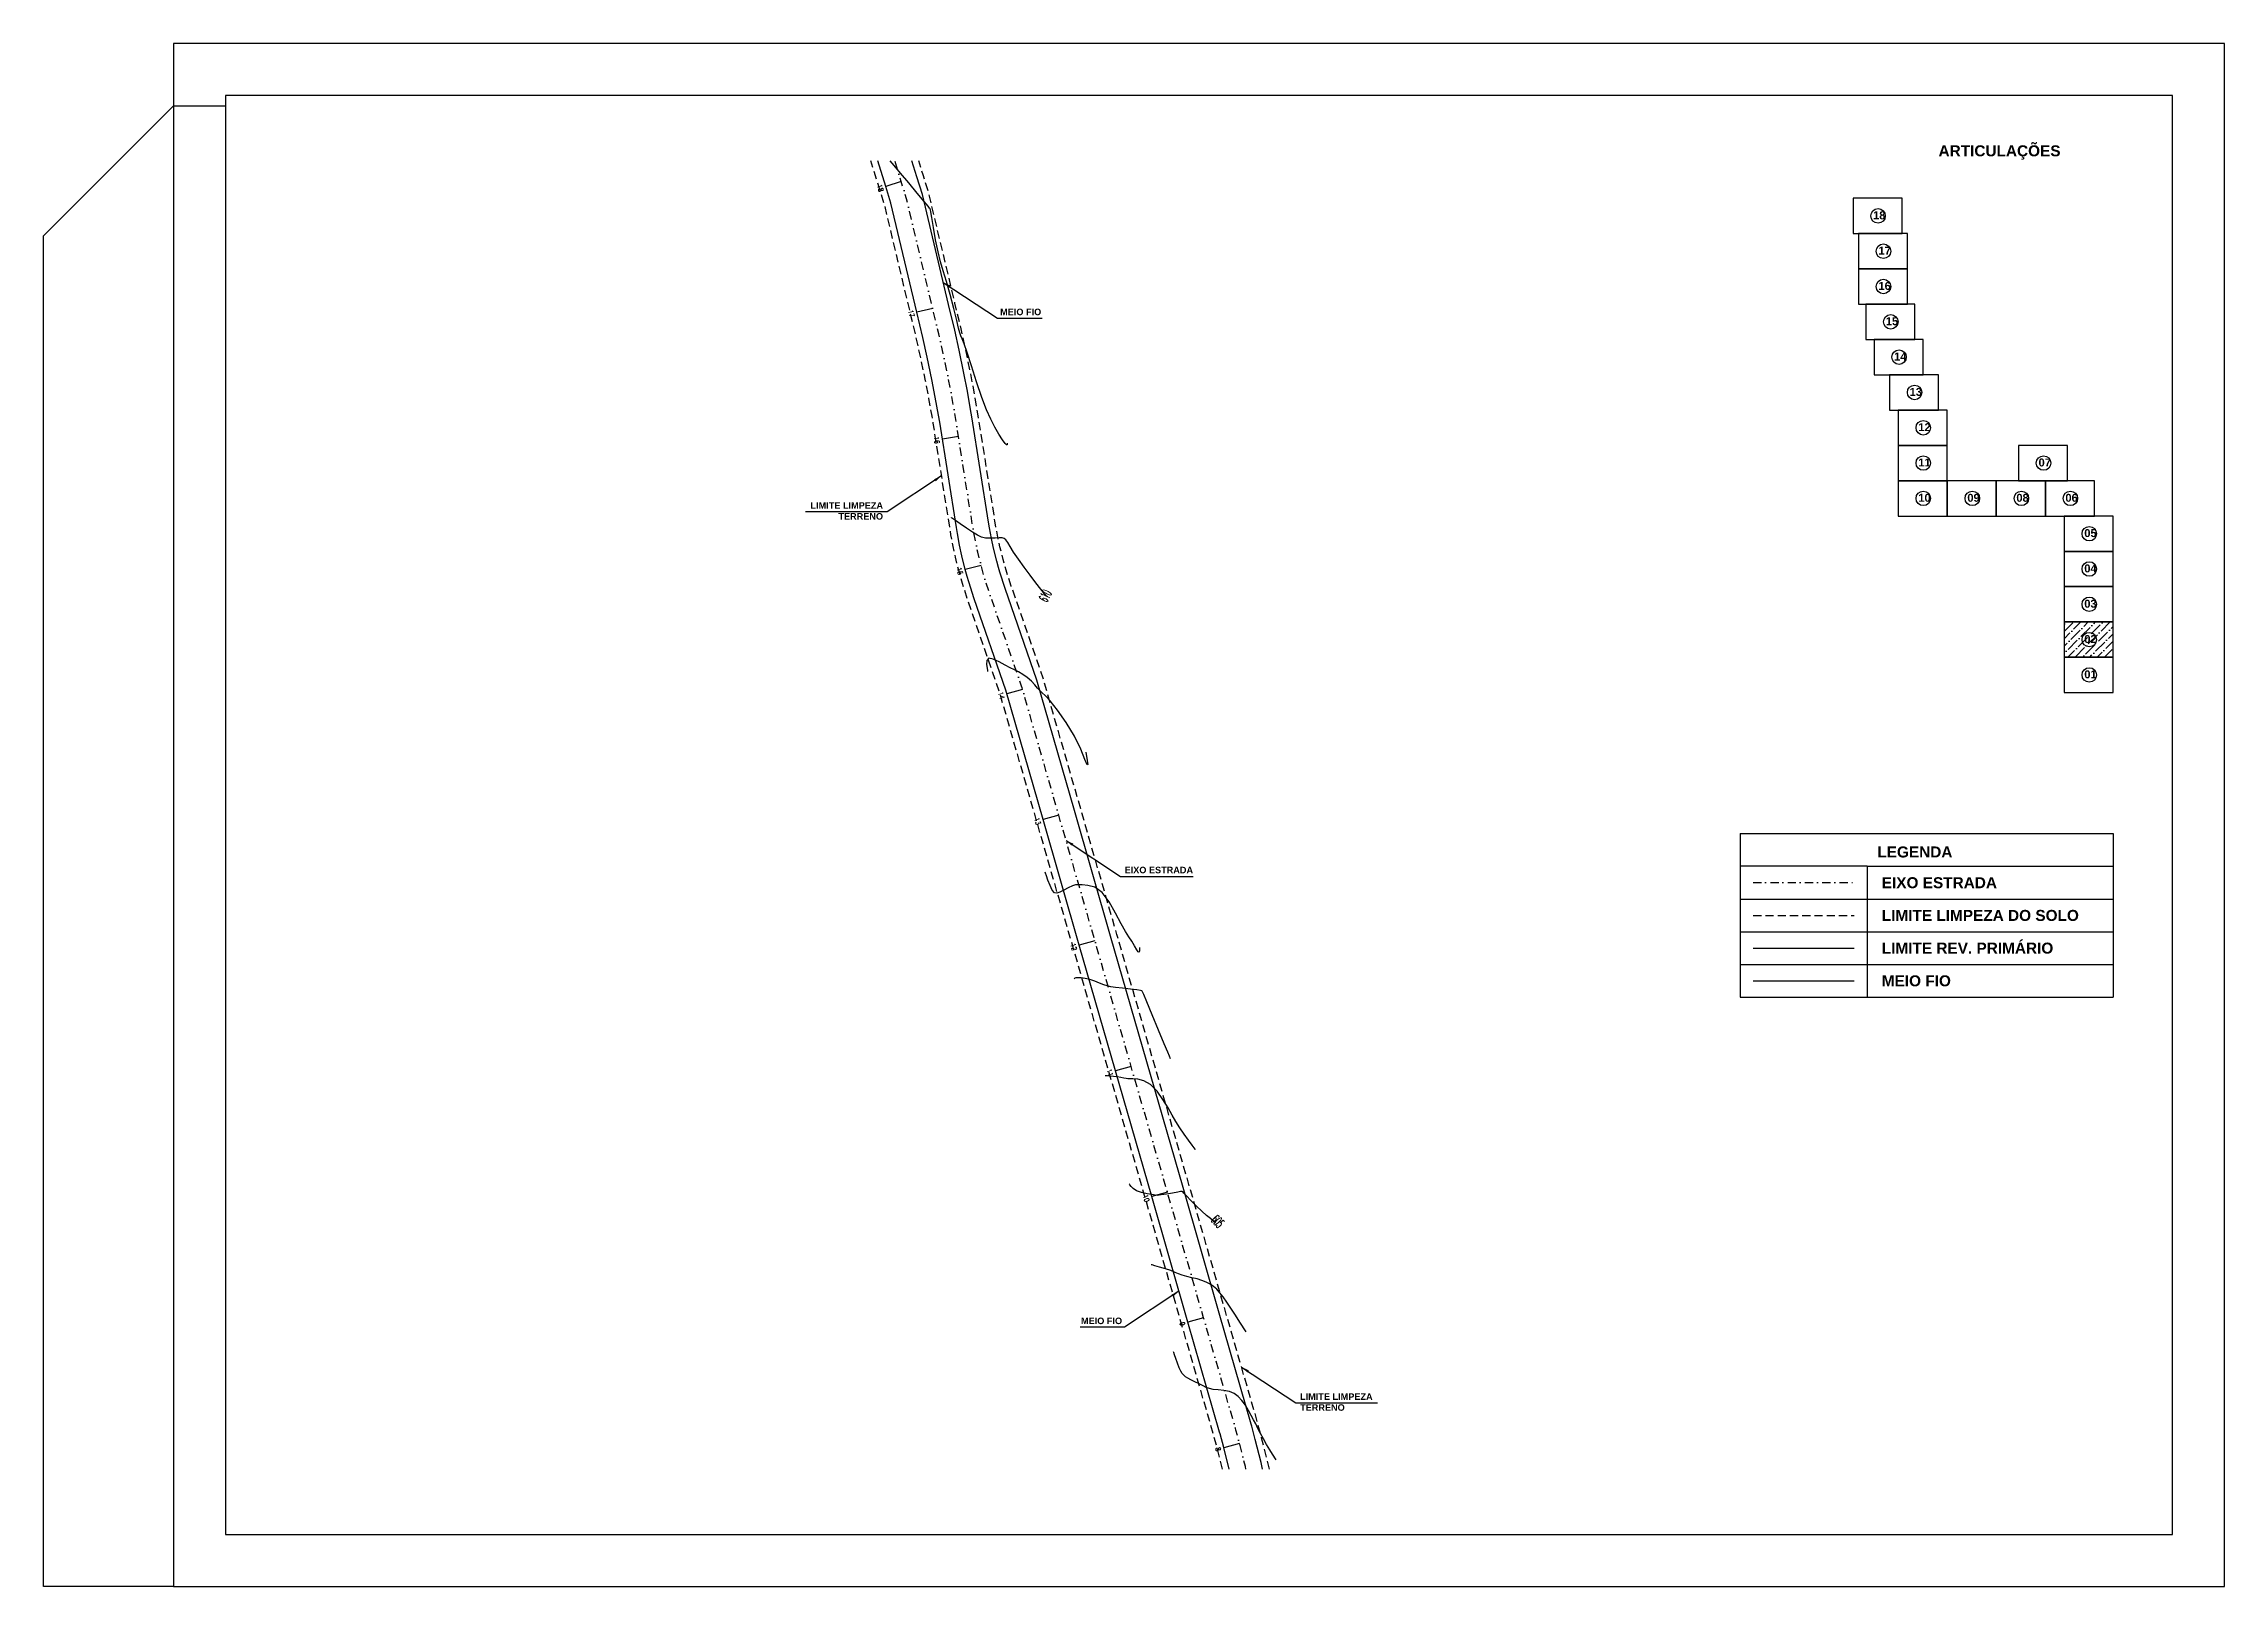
# Model space of a CAD drawing. Header units: millimetres. Extents: x 276147 to 291056, y 9594849 to 9609891.
# Drawn here: x 285743 to 286076.5, y 9595434.1 to 9595670 of the extents above; entities that cross this region are included whole.
import ezdxf
from ezdxf.enums import TextEntityAlignment as Align

# ---------------------------------------------------------------- set-up
doc = ezdxf.new("R2010")
doc.units = ezdxf.units.MM
doc.header["$LTSCALE"] = 10
for name, pattern in [('CONTINUO', [0]), ('DASHDOTX2', [50.8, 25.4, -12.7, 0, -12.7]), ('HIDDEN', [0.375, 0.25, -0.125])]:
    doc.linetypes.add(name, pattern=pattern)
for name, color, linetype in [('500-dim1', 6, 'Continuous'), ('CURVAS', 7, 'CONTINUO'), ('Curvas mestras', 30, 'Continuous'), ('Curvas simples', 9, 'Continuous'), ('Curvas texto', 2, 'Continuous'), ('TG', 7, 'CONTINUO'), ('Top_malha_coord', 8, 'Continuous')]:
    doc.layers.add(name, color=color, linetype=linetype)
doc.styles.add('r80', font='romans.shx')
doc.styles.add('ROMAND', font='romand', dxfattribs={"height": 0.2})
doc.styles.add('SIMPLEX', font='simplex', dxfattribs={"height": 0.2})
doc.styles.add('T7', font='arial.ttf')
doc.dimstyles.new('cadnorma_dim1', dxfattribs={"dimscale": 0, "dimtxt": 2, "dimasz": 1.199999999999999, "dimexe": 1, "dimexo": 2.5, "dimgap": 0.6, "dimtad": 1, "dimzin": 4, "dimdsep": 46, "dimtxsty": 'r80', "dimblk": 'ARCHTICK', "dimblk1": 'ARCHTICK', "dimblk2": 'ARCHTICK', "dimcen": -1, "dimdle": 1, "dimclrd": 1, "dimclre": 1, "dimclrt": 2, "dimaunit": 1, "dimazin": 0, "dimtfac": 1, "dimtix": 1, "dimtmove": 2, "dimatfit": 0, "dimfxl": 1, "dimarcsym": 0})

msp = doc.modelspace()

# ---------------------------------------------------------------- texts
at = {"layer": 'Curvas texto', "color": 2, "style": 'SIMPLEX'}
for s, rotation, width, p, p2 in [('610', 63.18775261077356, 0.4765646778370113, (285896.4503992716, 9595584.497378837, -2.667268969795259), (285897.2181251001, 9595586.01641074, -2.667268969795259)), ('610', 63.18775261077356, 0.4765646778370113, (285896.4503992716, 9595584.497378837, -2.667268969795259), (285897.2181251001, 9595586.01641074, -2.667268969795259)), ('605', 313.5492138901799, 0.4412635909354523, (285921.4187173328, 9595490.03491454, -7.667268969795259), (285922.5913683415, 9595488.801322028, -7.667268969795259))]:
    msp.add_text(s, height=1.5, rotation=rotation, dxfattribs=dict(at, width=width)).set_placement(p, p2, align=Align.FIT)
at = {"layer": 'TG', "color": 5, "extrusion": (-0.0710087131260717, -0.0024250461213777, 0.9974727474028996), "style": 'ROMAND'}
for s, rotation, width, p, p2 in [('18', 15.37920881868204, 0.8324324242391593, (-9580300.25896529, 611667.6145871785, -43572.71251706505), (-9580299.198354425, 611667.9063140553, -43572.71251706505)), ('17', 11.47871480569389, 0.832432434854083, (-9580280.959632939, 611671.754498988, -43572.71251706494), (-9580279.881634364, 611671.9734032587, -43572.71251706494)), ('16', 7.068924391381222, 0.8324324319425683, (-9580261.52767367, 611675.0209516691, -43572.71251706492), (-9580260.436034957, 611675.1563212394, -43572.71251706492)), ('16', 7.068924391381222, 0.8324324319425683, (-9580261.52767367, 611675.0209516691, -43572.71251706492), (-9580260.436034957, 611675.1563212394, -43572.71251706492)), ('15', 12.9808089765871, 0.832432427972054, (-9580241.340445211, 611677.8173534946, -43572.71251706504), (-9580240.268555325, 611678.0644406411, -43572.71251706504)), ('15', 12.9808089765871, 0.832432427972054, (-9580241.340445211, 611677.8173534946, -43572.71251706504), (-9580240.268555325, 611678.0644406411, -43572.71251706504)), ('14', 14.15388032977618, 0.8105263004829647, (-9580222.099908046, 611683.5348873725, -43572.71251706504), (-9580221.033301324, 611683.8038670246, -43572.71251706504)), ('14', 14.15388032977618, 0.8105263004829647, (-9580222.099908046, 611683.5348873725, -43572.71251706504), (-9580221.033301324, 611683.8038670246, -43572.71251706504)), ('13', 14.15387982610443, 0.8324324424871404, (-9580202.707058163, 611688.425426483, -43572.71251706504), (-9580201.640451405, 611688.6944061341, -43572.71251706504)), ('13', 14.15387982610443, 0.8324324424871404, (-9580202.707058163, 611688.425426483, -43572.71251706504), (-9580201.640451405, 611688.6944061341, -43572.71251706504)), ('12', 14.15388025839902, 0.8324324222655162, (-9580183.314208254, 611693.3159655923, -43572.71251706501), (-9580182.247601524, 611693.5849452448, -43572.71251706501)), ('12', 14.15388025839902, 0.8324324222655162, (-9580183.314208254, 611693.3159655923, -43572.71251706501), (-9580182.247601524, 611693.5849452448, -43572.71251706501)), ('11', 14.15388002136495, 0.9935483895410651, (-9580163.921358358, 611698.2065047028, -43572.71251706503), (-9580162.854751611, 611698.4754843549, -43572.71251706503)), ('11', 14.15388002136495, 0.9935483895410651, (-9580163.921358358, 611698.2065047028, -43572.71251706503), (-9580162.854751611, 611698.4754843549, -43572.71251706503)), ('10', 14.1538800217756, 0.8324324315744563, (-9580144.52850846, 611703.0970438139, -43572.71251706503), (-9580143.461901717, 611703.3660234651, -43572.71251706503)), ('10', 14.1538800217756, 0.8324324315744563, (-9580144.52850846, 611703.0970438139, -43572.71251706503), (-9580143.461901717, 611703.3660234651, -43572.71251706503)), ('9', 14.1538799031559, 0.9625000069096522, (-9580124.869006868, 611708.054827837, -43572.71251706503), (-9580124.335703492, 611708.1893176626, -43572.71251706503)), ('8', 12.88483157205454, 0.9058823466098962, (-9580105.54946248, 611712.895513509, -43572.71251706494), (-9580105.01331134, 611713.0181591362, -43572.71251706494))]:
    msp.add_text(s, height=0.75, rotation=rotation, dxfattribs=dict(at, width=width)).set_placement(p, p2, align=Align.FIT)
at = {"layer": 'Top_malha_coord', "color": 7, "style": 'T7'}
for s, width, insert, char_height, attachment_point in [('{\\fArial|b1|i0|c0|p34;ARTICULAÇÕES}', 9.05984542533406, (286032.8050452309, 9595654.469939077), 1.682079722240085, 1), ('{\\fArial|b1|i0|c0|p34;MEIO FIO}', 16.67673822349752, (285889.2696426829, 9595629.491011782, -2.854189905128181), 1, 1), ('{\\fArial|b1|i0|c0|p34;LIMITE LIMPEZA\\PTERRENO}', 16.67673822349752, (285871.3566695659, 9595599.907343736, -2.944865943441981), 1, 3), ('{\\fArial|b1|i0|c0|p34;LEGENDA}', 9.05984542533406, (286023.443717457, 9595547.266901229), 1.682079722240085, 1), ('{\\fArial|b1|i0|c0|p34;EIXO ESTRADA}', 16.67673822349752, (285908.3029142142, 9595544.165373817, -1.725128344724427), 1, 1), ('{\\fArial|b1|i0|c0|p34;EIXO ESTRADA}', 20.98438079227344, (286024.1223364054, 9595542.5613878), 1.682079722240085, 1), ('{\\fArial|b1|i0|c0|p34;LIMITE LIMPEZA DO SOLO}', 31.11703686733381, (286024.1223364054, 9595537.5613878), 1.682079722240085, 1), ('{\\fArial|b1|i0|c0|p34;LIMITE REV. PRIMÁRIO}', 41.98582607079879, (286024.1223364054, 9595532.5613878), 1.682079722240085, 1), ('{\\fArial|b1|i0|c0|p34;MEIO FIO}', 41.98582607079879, (286024.1223364054, 9595527.561387802), 1.682079722240085, 1), ('{\\fArial|b1|i0|c0|p34;MEIO FIO}', 16.67673822349752, (285907.9221422931, 9595475.230094472, -0.6633823478620351), 1, 3), ('{\\fArial|b1|i0|c0|p34;LIMITE LIMPEZA\\PTERRENO}', 16.67673822349752, (285935.1475179901, 9595463.645896737, -0.009856095250142971), 1, 1)]:
    msp.add_mtext_dynamic_manual_height_columns(s, width=width, gutter_width=12.5, heights=[0], dxfattribs=dict(at, insert=insert, char_height=char_height, attachment_point=attachment_point))

# ---------------------------------------------------------------- blocks, each defined once
blk = doc.blocks.new('_ArchTick')
at = {"color": 0, "linetype": 'ByBlock', "const_width": 0.15}
blk.add_lwpolyline([(-0.5, -0.5), (0.5, 0.5)], dxfattribs=at)
blk = doc.blocks.new('ASDF')
at = {"layer": 'Top_malha_coord', "color": 7}
for points in [[(288117.2770572668, 9595425.095165152), (288124.7770572668, 9595425.095165152), (288124.7770572668, 9595430.494073676), (288117.2770572668, 9595430.494073676)], [(288118.1013027223, 9595419.696256628), (288125.6013027224, 9595419.696256628), (288125.6013027224, 9595425.095165152), (288118.1013027223, 9595425.095165152)], [(288118.1013027223, 9595414.297348104), (288125.6013027224, 9595414.297348104), (288125.6013027224, 9595419.696256628), (288118.1013027223, 9595419.696256628)], [(288119.2235212072, 9595408.89843958), (288126.7235212072, 9595408.89843958), (288126.7235212072, 9595414.297348104), (288119.2235212072, 9595414.297348104)], [(288120.4897937645, 9595403.499531057), (288127.9897937645, 9595403.499531057), (288127.9897937645, 9595408.89843958), (288120.4897937645, 9595408.89843958)], [(288122.8676055573, 9595398.100622533), (288130.3676055573, 9595398.100622533), (288130.3676055573, 9595403.499531057), (288122.8676055573, 9595403.499531057)], [(288124.19609628, 9595392.701714007), (288131.69609628, 9595392.701714007), (288131.69609628, 9595398.100622533), (288124.19609628, 9595398.100622533)], [(288124.19609628, 9595387.302805483), (288131.69609628, 9595387.302805483), (288131.69609628, 9595392.701714007), (288124.19609628, 9595392.701714007)], [(288142.5888804331, 9595387.302805483), (288150.0888804331, 9595387.302805483), (288150.0888804331, 9595392.701714007), (288142.5888804331, 9595392.701714007)], [(288124.19609628, 9595381.90389696), (288131.69609628, 9595381.90389696), (288131.69609628, 9595387.302805483), (288124.19609628, 9595387.302805483)], [(288131.69609628, 9595381.90389696), (288139.19609628, 9595381.90389696), (288139.19609628, 9595387.302805483), (288131.69609628, 9595387.302805483)], [(288139.19609628, 9595381.90389696), (288146.69609628, 9595381.90389696), (288146.69609628, 9595387.302805483), (288139.19609628, 9595387.302805483)], [(288146.69609628, 9595381.90389696), (288154.19609628, 9595381.90389696), (288154.19609628, 9595387.302805483), (288146.69609628, 9595387.302805483)], [(288149.5854278603, 9595376.504988436), (288157.0854278603, 9595376.504988436), (288157.0854278603, 9595381.90389696), (288149.5854278603, 9595381.90389696)], [(288149.5854278603, 9595371.106079912), (288157.0854278603, 9595371.106079912), (288157.0854278603, 9595376.504988436), (288149.5854278603, 9595376.504988436)], [(288149.5854278603, 9595365.707171388), (288157.0854278603, 9595365.707171388), (288157.0854278603, 9595371.106079912), (288149.5854278603, 9595371.106079912)], [(288149.5854278603, 9595360.308262864), (288157.0854278603, 9595360.308262864), (288157.0854278603, 9595365.707171388), (288149.5854278603, 9595365.707171388)], [(288149.5854278603, 9595354.90935434), (288157.0854278603, 9595354.90935434), (288157.0854278603, 9595360.308262864), (288149.5854278603, 9595360.308262864)]]:
    blk.add_lwpolyline(points, close=True, dxfattribs=at)
for centre in [(288121.1075160061, 9595427.794619417), (288121.9317614617, 9595422.39571089), (288121.9317614617, 9595416.996802364), (288123.0539799466, 9595411.59789384), (288124.3202525039, 9595406.19898532), (288126.6980642967, 9595400.800076792), (288128.0265550194, 9595395.401168272), (288128.0265550194, 9595390.002259746), (288146.4193391725, 9595390.002259746), (288128.0265550194, 9595384.603351222), (288135.5265550194, 9595384.603351222), (288143.0265550194, 9595384.603351222), (288150.5265550194, 9595384.603351222), (288153.4158865996, 9595379.204442697), (288153.4158865996, 9595373.805534175), (288153.4158865996, 9595368.406625653), (288153.4158865996, 9595363.007717127), (288153.4158865996, 9595357.608808603)]:
    blk.add_circle(centre, 1.10921345708195, dxfattribs=at)
at = {"layer": 'Top_malha_coord', "color": 7, "char_height": 1.216883596980453, "attachment_point": 1, "style": 'T7'}
for s, insert in [('{\\fArial|b1|i0|c0|p34;18}', (288120.3443937709, 9595428.492702857)), ('{\\fArial|b1|i0|c0|p34;17}', (288121.1686392266, 9595423.093794333)), ('{\\fArial|b1|i0|c0|p34;16}', (288121.1686392266, 9595417.694885807)), ('{\\fArial|b1|i0|c0|p34;15}', (288122.2908577114, 9595412.295977283)), ('{\\fArial|b1|i0|c0|p34;14}', (288123.5571302687, 9595406.89706876)), ('{\\fArial|b1|i0|c0|p34;13}', (288125.9349420615, 9595401.498160236)), ('{\\fArial|b1|i0|c0|p34;12}', (288127.2634327842, 9595396.099251712)), ('{\\fArial|b1|i0|c0|p34;11}', (288127.2634327842, 9595390.700343188)), ('{\\fArial|b1|i0|c0|p34;07}', (288145.6562169372, 9595390.700343188)), ('{\\fArial|b1|i0|c0|p34;10}', (288127.2634327842, 9595385.301434664)), ('{\\fArial|b1|i0|c0|p34;09}', (288134.7634327842, 9595385.301434664)), ('{\\fArial|b1|i0|c0|p34;08}', (288142.2634327842, 9595385.301434664)), ('{\\fArial|b1|i0|c0|p34;06}', (288149.7634327842, 9595385.301434664)), ('{\\fArial|b1|i0|c0|p34;05}', (288152.6527643644, 9595379.902526142)), ('{\\fArial|b1|i0|c0|p34;04}', (288152.6527643644, 9595374.503617616)), ('{\\fArial|b1|i0|c0|p34;03}', (288152.6527643644, 9595369.104709093)), ('{\\fArial|b1|i0|c0|p34;02}', (288152.6527643644, 9595363.705800567)), ('{\\fArial|b1|i0|c0|p34;01}', (288152.6527643644, 9595358.306892043))]:
    blk.add_mtext_dynamic_manual_height_columns(s, width=9.05984542533406, gutter_width=12.5, heights=[0], dxfattribs=dict(at, insert=insert))

# ---------------------------------------------------------------- hatches: boundary and pattern name
at = {"layer": 'Top_malha_coord'}
h = msp.add_hatch(dxfattribs=at)
h.set_pattern_fill('ANSI36', color=8, scale=0.25)
h.set_pattern_definition([(45, (-2097.550440302643, 221.2833850570023), (0.4209495056751168, 1.54348152080876), [1.984375, -0.396875, 0, -0.396875])])
h.paths.add_polyline_path([(286059.5349875575, 9595581.591647923), (286052.0349875576, 9595581.591647923), (286052.0349875576, 9595576.192739397), (286059.5349875575, 9595576.192739397)])
h.paths.add_polyline_path([(286056.9746597541, 9595578.89219366, -1), (286054.7562328399, 9595578.89219366, -1)], flags=0)
h.paths.add_polyline_path([(286054.7267170852, 9595577.703941513), (286057.2260598618, 9595577.703941513), (286057.2260598618, 9595580.211584996), (286054.7267170852, 9595580.211584996)], flags=24)

# ---------------------------------------------------------------- linework, layer by layer
at = {"color": 8, "linetype": 'HIDDEN', "ltscale": 0.5}
msp.add_line((286004.4542974219, 9595536.732182631), (286019.8968725264, 9595536.732182631), dxfattribs=at)
at = {"color": 8, "linetype": 'HIDDEN', "ltscale": 0.5, "extrusion": (-0.0710087131260717, -0.0024250461213777, 0.9974727474028996), "flags": 128}
for points, elevation in [([(-9580102.30779549, 611713.8616516255), (-9580105.344097732, 611713.1988436127), (-9580107.482054153, 611712.6965686369), (-9580107.723730076, 611712.6525847843), (-9580124.660438301, 611708.3652532304), (-9580144.056336952, 611703.4739440958), (-9580163.4491869, 611698.583405005), (-9580182.842036905, 611693.692865904), (-9580202.234886883, 611688.8023267641), (-9580222.209321804, 611683.765122114), (-9580236.303970896, 611679.4104225838), (-9580238.958047858, 611678.6531005421), (-9580239.81570939, 611678.4342872588), (-9580240.884798734, 611678.187845758), (-9580243.026972419, 611677.7233158944), (-9580244.70614403, 611677.41893882), (-9580246.497353418, 611677.1439921581), (-9580247.452276776, 611677.0182974047), (-9580263.633135322, 611675.0117766263), (-9580264.691639792, 611674.8688282387), (-9580267.438097253, 611674.4784969707), (-9580270.13573957, 611674.0570147317), (-9580273.597189728, 611673.4604527656), (-9580276.578406941, 611672.899276358), (-9580280.47038542, 611672.1089510759), (-9580297.248801107, 611668.7018340062), (-9580299.79496191, 611668.0014987712), (-9580304.026341293, 611666.8355443265)], -43572.71251706511), ([(-9580102.062860396, 611721.0518625708), (-9580103.284025347, 611720.8133887779), (-9580106.89111651, 611720.0259806972), (-9580108.91013094, 611719.5516490334), (-9580109.211026145, 611719.4968875544), (-9580126.378224686, 611715.151210048), (-9580145.768025555, 611710.2614415839), (-9580165.160875585, 611705.3709024724), (-9580184.553725582, 611700.4803633707), (-9580203.946575576, 611695.5898242282), (-9580224.099650612, 611690.5075696502), (-9580238.297749922, 611686.1209080234), (-9580240.784010123, 611685.4114713001), (-9580241.467350606, 611685.2371321545), (-9580242.412784483, 611685.0191951409), (-9580244.39336626, 611684.589706446), (-9580245.861636406, 611684.3235586814), (-9580247.48524811, 611684.0743378886), (-9580248.339769067, 611683.9618589162), (-9580264.532297304, 611681.9538910264), (-9580265.652542733, 611681.8026046774), (-9580268.470912324, 611681.4020531349), (-9580271.270540074, 611680.964636591), (-9580274.83916519, 611680.3496036081), (-9580277.922447868, 611679.7692146702), (-9580281.86341072, 611678.9689423639), (-9580298.875420107, 611675.5143904812), (-9580301.65140481, 611674.7508409433), (-9580303.77665499, 611674.1652294894)], -43572.71251706504)]:
    msp.add_lwpolyline(points, dxfattribs=dict(at, elevation=elevation))
at = {"layer": '500-dim1', "ltscale": 0.1}
for points in [[(285762.8124201144, 9595434.133679917), (286076.5308316656, 9595434.133679917), (286076.5308316656, 9595670.018156448), (285762.8124201144, 9595670.018156448)], [(285770.7546583815, 9595442.075918185), (286068.5885933985, 9595442.075918185), (286068.5885933985, 9595662.075918185), (285770.7546583815, 9595662.075918185)]]:
    msp.add_lwpolyline(points, close=True, dxfattribs=at)
msp.add_lwpolyline([(285762.8124201144, 9595434.133679917), (285742.9568244466, 9595434.133679917), (285742.9568244466, 9595640.63187486), (285762.8124201144, 9595660.487470528), (285770.7546583815, 9595660.487470528)], dxfattribs=at)
at = {"layer": 'CURVAS', "color": 2, "linetype": 'CONTINUO'}
for points, elevation in [([(285896.5077603985, 9595585.44223322), (285896.5077603985, 9595585.44223322)], -2.667268969795259), ([(285896.5077603985, 9595585.44223322), (285896.5077603985, 9595585.44223322)], -2.667268969795259), ([(285922.3213695822, 9595489.629637536), (285922.3213695822, 9595489.629637536)], -7.667268969795259)]:
    msp.add_lwpolyline(points, dxfattribs=dict(at, elevation=elevation))
at = {"layer": 'Curvas mestras', "linetype": 'CONTINUO'}
for points, elevation in [([(285896.491397489, 9595585.40985781), (285896.3793445666, 9595585.519557163), (285896.0756796712, 9595585.882122176), (285895.5143483089, 9595586.591943003), (285894.7480631581, 9595587.583956957), (285893.8592304796, 9595588.753240693), (285892.9316974803, 9595589.99455252), (285892.0550763627, 9595591.201379092), (285891.3204187205, 9595592.266892897), (285890.7917374197, 9595593.105759073), (285890.4248696108, 9595593.71863481), (285890.1486157034, 9595594.127669733), (285889.8908604315, 9595594.358905932), (285889.5758506971, 9595594.453943634), (285889.1269176168, 9595594.458274508), (285888.4986499701, 9595594.419091588), (285887.7706434153, 9595594.390405873), (285887.0537446403, 9595594.427933453), (285886.4205826217, 9595594.581592744), (285885.7909057484, 9595594.878123613), (285885.0462417159, 9595595.338468594), (285884.1229034577, 9595595.954512393), (285883.1763521429, 9595596.601910707), (285882.4168346295, 9595597.12725632), (285881.9974840138, 9595597.418015623), (285881.8429862076, 9595597.525138447), (285881.8209155828, 9595597.540440936)], -2.667268969795259), ([(285896.491397489, 9595585.40985781), (285896.3793445666, 9595585.519557163), (285896.0756796712, 9595585.882122176), (285895.5143483089, 9595586.591943003), (285894.7480631581, 9595587.583956957), (285893.8592304796, 9595588.753240693), (285892.9316974803, 9595589.99455252), (285892.0550763627, 9595591.201379092), (285891.3204187205, 9595592.266892897), (285890.7917374197, 9595593.105759073), (285890.4248696108, 9595593.71863481), (285890.1486157034, 9595594.127669733), (285889.8908604315, 9595594.358905932), (285889.5758506971, 9595594.453943634), (285889.1269176168, 9595594.458274508), (285888.4986499701, 9595594.419091588), (285887.7706434153, 9595594.390405873), (285887.0537446403, 9595594.427933453), (285886.4205826217, 9595594.581592744), (285885.7909057484, 9595594.878123613), (285885.0462417159, 9595595.338468594), (285884.1229034577, 9595595.954512393), (285883.1763521429, 9595596.601910707), (285882.4168346295, 9595597.12725632), (285881.9974840138, 9595597.418015623), (285881.8429862076, 9595597.525138447), (285881.8209155828, 9595597.540440936)], -2.667268969795259), ([(285922.232303392, 9595489.723331746), (285922.102962348, 9595489.837617796), (285921.8471039104, 9595490.043464817), (285921.424084867, 9595490.372558273), (285920.8377573755, 9595490.850572668), (285920.1030953903, 9595491.501681743), (285919.2575025376, 9595492.317132518), (285918.4280925117, 9595493.156469047), (285917.764408463, 9595493.84630666), (285917.3740617567, 9595494.258555608), (285917.1969429456, 9595494.44629), (285917.1310138883, 9595494.507879507), (285917.0684917559, 9595494.522903575), (285916.8786228792, 9595494.495797904), (285916.4249105478, 9595494.412213814), (285915.6363562536, 9595494.268831447), (285914.7039510847, 9595494.106453603), (285913.8841858701, 9595493.97691678), (285913.3524863258, 9595493.921757607), (285912.9600234424, 9595493.941319644), (285912.4769034238, 9595494.02564958), (285911.7452520248, 9595494.167036692), (285910.895270009, 9595494.366739003), (285910.1291796788, 9595494.62825692), (285909.6038168733, 9595494.943627223), (285909.294480957, 9595495.259035204), (285909.1310865995, 9595495.509200327), (285909.0510147879, 9595495.646973437), (285909.0215149712, 9595495.697732493), (285909.0173014863, 9595495.704982983)], -7.667268969795259), ([(285922.232303392, 9595489.723331746), (285922.102962348, 9595489.837617796), (285921.8471039104, 9595490.043464817), (285921.424084867, 9595490.372558273), (285920.8377573755, 9595490.850572668), (285920.1030953903, 9595491.501681743), (285919.2575025376, 9595492.317132518), (285918.4280925117, 9595493.156469047), (285917.764408463, 9595493.84630666), (285917.3740617567, 9595494.258555608), (285917.1969429456, 9595494.44629), (285917.1310138883, 9595494.507879507), (285917.0684917559, 9595494.522903575), (285916.8786228792, 9595494.495797904), (285916.4249105478, 9595494.412213814), (285915.6363562536, 9595494.268831447), (285914.7039510847, 9595494.106453603), (285913.8841858701, 9595493.97691678), (285913.3524863258, 9595493.921757607), (285912.9600234424, 9595493.941319644), (285912.4769034238, 9595494.02564958), (285911.7452520248, 9595494.167036692), (285910.895270009, 9595494.366739003), (285910.1291796788, 9595494.62825692), (285909.6038168733, 9595494.943627223), (285909.294480957, 9595495.259035204), (285909.1310865995, 9595495.509200327), (285909.0510147879, 9595495.646973437), (285909.0215149712, 9595495.697732493), (285909.0173014863, 9595495.704982983)], -7.667268969795259)]:
    msp.add_lwpolyline(points, dxfattribs=dict(at, elevation=elevation))
at = {"layer": 'Curvas simples', "linetype": 'CONTINUO'}
for points, elevation in [([(285890.3314627212, 9595608.908548402), (285890.3317135024, 9595608.691396717), (285890.2565701319, 9595608.663516732), (285890.0377934516, 9595608.875371033), (285889.6265153884, 9595609.4396525), (285889.0728227034, 9595610.301552273), (285888.4515379619, 9595611.364389412), (285887.8196168532, 9595612.573855016), (285887.1625479619, 9595614.045150504), (285886.4479513366, 9595615.935852567), (285885.665618346, 9595618.296610493), (285884.8940330261, 9595620.750376316), (285884.2338486371, 9595622.81317389), (285883.7604787495, 9595624.131100623), (285883.4483642561, 9595624.870549567), (285883.2467051476, 9595625.32798543), (285883.0986383552, 9595625.789853128), (285882.9230620383, 9595626.50252198), (285882.6328111872, 9595627.702340508), (285882.1721894593, 9595629.516753444), (285881.6113717462, 9595631.63759566), (285881.0520008285, 9595633.647800332), (285880.5726358392, 9595635.25383934), (285880.1595009567, 9595636.656354612), (285879.7757375971, 9595638.179525668), (285879.3980923478, 9595640.025923153), (285879.0577343946, 9595641.911662767), (285878.7994371, 9595643.431251423), (285878.6536613241, 9595644.288916444), (285878.5936130373, 9595644.627777332), (285878.5781840458, 9595644.700677196), (285878.5728578506, 9595644.719224354), (285878.5694829655, 9595644.730090152), (285878.566496401, 9595644.738709487), (285878.5621425611, 9595644.749923667), (285878.5538880317, 9595644.7661964), (285878.5390005023, 9595644.789395483), (285878.4858815264, 9595644.856751867), (285878.2474481304, 9595645.146950385), (285877.6477512034, 9595645.874039037), (285876.5887404242, 9595647.155845493), (285875.2839890899, 9595648.725328144), (285874.0249710576, 9595650.21922284), (285873.034435837, 9595651.369106207), (285872.437547969, 9595652.075918177)], -1.667268969795259), ([(285890.3314627212, 9595608.908548402), (285890.3317135024, 9595608.691396717), (285890.2565701319, 9595608.663516732), (285890.0377934516, 9595608.875371033), (285889.6265153884, 9595609.4396525), (285889.0728227034, 9595610.301552273), (285888.4515379619, 9595611.364389412), (285887.8196168532, 9595612.573855016), (285887.1625479619, 9595614.045150504), (285886.4479513366, 9595615.935852567), (285885.665618346, 9595618.296610493), (285884.8940330261, 9595620.750376316), (285884.2338486371, 9595622.81317389), (285883.7604787495, 9595624.131100623), (285883.4483642561, 9595624.870549567), (285883.2467051476, 9595625.32798543), (285883.0986383552, 9595625.789853128), (285882.9230620383, 9595626.50252198), (285882.6328111872, 9595627.702340508), (285882.1721894593, 9595629.516753444), (285881.6113717462, 9595631.63759566), (285881.0520008285, 9595633.647800332), (285880.5726358392, 9595635.25383934), (285880.1595009567, 9595636.656354612), (285879.7757375971, 9595638.179525668), (285879.3980923478, 9595640.025923153), (285879.0577343946, 9595641.911662767), (285878.7994371, 9595643.431251423), (285878.6536613241, 9595644.288916444), (285878.5936130373, 9595644.627777332), (285878.5781840458, 9595644.700677196), (285878.5728578506, 9595644.719224354), (285878.5694829655, 9595644.730090152), (285878.566496401, 9595644.738709487), (285878.5621425611, 9595644.749923667), (285878.5538880317, 9595644.7661964), (285878.5390005023, 9595644.789395483), (285878.4858815264, 9595644.856751867), (285878.2474481304, 9595645.146950385), (285877.6477512034, 9595645.874039037), (285876.5887404242, 9595647.155845493), (285875.2839890899, 9595648.725328144), (285874.0249710576, 9595650.21922284), (285873.034435837, 9595651.369106207), (285872.437547969, 9595652.075918177)], -1.667268969795259), ([(285902.3759988487, 9595561.698627563), (285902.6035629026, 9595560.40363818), (285902.6787000451, 9595559.78235505), (285902.5901742665, 9595559.723028453), (285902.2375919019, 9595560.5707277), (285901.5875030168, 9595562.141436156), (285900.623194409, 9595564.118866116), (285899.3741603344, 9595566.194263084), (285898.0547277431, 9595568.089013143), (285896.925433356, 9595569.532038342), (285896.1757736403, 9595570.34850835), (285895.7110940899, 9595570.748583188), (285895.3657002697, 9595571.038673475), (285894.9980913393, 9595571.460418167), (285894.5635317838, 9595571.996369537), (285894.0414769197, 9595572.564310536), (285893.4239337806, 9595573.093473643), (285892.7531081965, 9595573.55889846), (285892.0837549508, 9595573.947076464), (285891.4479216392, 9595574.26132274), (285890.7868247744, 9595574.57225314), (285890.0189724704, 9595574.967305267), (285889.1105850564, 9595575.478891477), (285888.2187333809, 9595575.919319922), (285887.5481994063, 9595576.045872647), (285887.2432297991, 9595575.704729937), (285887.2059350385, 9595575.097655486), (285887.2778885373, 9595574.51531345), (285887.3297993386, 9595574.182397496), (285887.3489238172, 9595574.059744997), (285887.3516560741, 9595574.042223623)], -3.667268969795259), ([(285902.3759988487, 9595561.698627563), (285902.6035629026, 9595560.40363818), (285902.6787000451, 9595559.78235505), (285902.5901742665, 9595559.723028453), (285902.2375919019, 9595560.5707277), (285901.5875030168, 9595562.141436156), (285900.623194409, 9595564.118866116), (285899.3741603344, 9595566.194263084), (285898.0547277431, 9595568.089013143), (285896.925433356, 9595569.532038342), (285896.1757736403, 9595570.34850835), (285895.7110940899, 9595570.748583188), (285895.3657002697, 9595571.038673475), (285894.9980913393, 9595571.460418167), (285894.5635317838, 9595571.996369537), (285894.0414769197, 9595572.564310536), (285893.4239337806, 9595573.093473643), (285892.7531081965, 9595573.55889846), (285892.0837549508, 9595573.947076464), (285891.4479216392, 9595574.26132274), (285890.7868247744, 9595574.57225314), (285890.0189724704, 9595574.967305267), (285889.1105850564, 9595575.478891477), (285888.2187333809, 9595575.919319922), (285887.5481994063, 9595576.045872647), (285887.2432297991, 9595575.704729937), (285887.2059350385, 9595575.097655486), (285887.2778885373, 9595574.51531345), (285887.3297993386, 9595574.182397496), (285887.3489238172, 9595574.059744997), (285887.3516560741, 9595574.042223623)], -3.667268969795259), ([(285910.5802778426, 9595531.79230644), (285910.5762506117, 9595531.333961712), (285910.5299793348, 9595531.124407483), (285910.400904118, 9595531.133470267), (285910.1592265802, 9595531.484651828), (285909.8232418617, 9595532.079272533), (285909.4232712792, 9595532.763103088), (285908.9759096784, 9595533.442258876), (285908.4428495592, 9595534.26422968), (285907.7720604922, 9595535.43684556), (285906.9280383455, 9595537.060395647), (285905.9414016517, 9595538.804990323), (285904.8592987835, 9595540.233194636), (285903.7409023635, 9595541.02372074), (285902.6934903303, 9595541.319853272), (285901.8363667521, 9595541.381022772), (285901.2411490126, 9595541.411232933), (285900.7887080995, 9595541.392773973), (285900.3122282074, 9595541.25250828), (285899.6936915584, 9595540.950274583), (285899.0102806591, 9595540.57781817), (285898.3879751594, 9595540.259861793), (285897.9192375335, 9595540.110337483), (285897.5624529174, 9595540.2000275), (285897.2424863986, 9595540.5889247), (285896.905967686, 9595541.28674684), (285896.586580329, 9595542.10211471), (285896.3397711789, 9595542.793371126), (285896.2046337499, 9595543.179458397), (285896.1548453655, 9595543.321700007), (285896.1477332117, 9595543.342020616)], -4.667268969795258), ([(285910.5802778426, 9595531.79230644), (285910.5762506117, 9595531.333961712), (285910.5299793348, 9595531.124407483), (285910.400904118, 9595531.133470267), (285910.1592265802, 9595531.484651828), (285909.8232418617, 9595532.079272533), (285909.4232712792, 9595532.763103088), (285908.9759096784, 9595533.442258876), (285908.4428495592, 9595534.26422968), (285907.7720604922, 9595535.43684556), (285906.9280383455, 9595537.060395647), (285905.9414016517, 9595538.804990323), (285904.8592987835, 9595540.233194636), (285903.7409023635, 9595541.02372074), (285902.6934903303, 9595541.319853272), (285901.8363667521, 9595541.381022772), (285901.2411490126, 9595541.411232933), (285900.7887080995, 9595541.392773973), (285900.3122282074, 9595541.25250828), (285899.6936915584, 9595540.950274583), (285899.0102806591, 9595540.57781817), (285898.3879751594, 9595540.259861793), (285897.9192375335, 9595540.110337483), (285897.5624529174, 9595540.2000275), (285897.2424863986, 9595540.5889247), (285896.905967686, 9595541.28674684), (285896.586580329, 9595542.10211471), (285896.3397711789, 9595542.793371126), (285896.2046337499, 9595543.179458397), (285896.1548453655, 9595543.321700007), (285896.1477332117, 9595543.342020616)], -4.667268969795258), ([(285915.310000046, 9595514.811306776), (285915.1558160474, 9595515.201704087), (285914.9017803396, 9595515.823508533), (285914.371276702, 9595517.104495768), (285913.5108291333, 9595519.16928566), (285912.529230873, 9595521.518970238), (285911.7008446764, 9595523.498761347), (285911.230310966, 9595524.619923197), (285911.0433830588, 9595525.057922214), (285910.9960942538, 9595525.154279957), (285910.9410846004, 9595525.195785774), (285910.7174085545, 9595525.25030453), (285910.1607315158, 9595525.330970433), (285909.183982131, 9595525.445192667), (285908.0091729601, 9595525.577477977), (285906.9355816906, 9595525.706606872), (285906.1812173607, 9595525.821194198), (285905.6390012767, 9595525.94919154), (285905.1205828962, 9595526.128383147), (285904.4806440222, 9595526.38028152), (285903.7459867077, 9595526.661292965), (285902.9864471219, 9595526.911549827), (285902.2684633826, 9595527.083118092), (285901.6448915486, 9595527.175808208), (285901.1651916154, 9595527.201364057), (285900.8617144464, 9595527.174264824), (285900.6983778085, 9595527.11992554), (285900.6219924324, 9595527.066497328), (285900.5863562835, 9595527.035823146), (285900.5732272862, 9595527.024522172), (285900.571351811, 9595527.022907306)], -5.667268969795259), ([(285915.310000046, 9595514.811306776), (285915.1558160474, 9595515.201704087), (285914.9017803396, 9595515.823508533), (285914.371276702, 9595517.104495768), (285913.5108291333, 9595519.16928566), (285912.529230873, 9595521.518970238), (285911.7008446764, 9595523.498761347), (285911.230310966, 9595524.619923197), (285911.0433830588, 9595525.057922214), (285910.9960942538, 9595525.154279957), (285910.9410846004, 9595525.195785774), (285910.7174085545, 9595525.25030453), (285910.1607315158, 9595525.330970433), (285909.183982131, 9595525.445192667), (285908.0091729601, 9595525.577477977), (285906.9355816906, 9595525.706606872), (285906.1812173607, 9595525.821194198), (285905.6390012767, 9595525.94919154), (285905.1205828962, 9595526.128383147), (285904.4806440222, 9595526.38028152), (285903.7459867077, 9595526.661292965), (285902.9864471219, 9595526.911549827), (285902.2684633826, 9595527.083118092), (285901.6448915486, 9595527.175808208), (285901.1651916154, 9595527.201364057), (285900.8617144464, 9595527.174264824), (285900.6983778085, 9595527.11992554), (285900.6219924324, 9595527.066497328), (285900.5863562835, 9595527.035823146), (285900.5732272862, 9595527.024522172), (285900.571351811, 9595527.022907306)], -5.667268969795259), ([(285919.1740660536, 9595500.879816288), (285919.0862357955, 9595500.980431208), (285918.9356592395, 9595501.175920857), (285918.6164048078, 9595501.608489037), (285918.0864679969, 9595502.343049604), (285917.4300010609, 9595503.277346376), (285916.7626936258, 9595504.267327856), (285916.1667204731, 9595505.211504158), (285915.5901858633, 9595506.17862204), (285914.9476781095, 9595507.279988997), (285914.1731036684, 9595508.566407606), (285913.2776354867, 9595509.846669428), (285912.2917637691, 9595510.869062213), (285911.2631456735, 9595511.450787913), (285910.3081155493, 9595511.684708346), (285909.5601733791, 9595511.73259667), (285909.1035916362, 9595511.73347078), (285908.8257282557, 9595511.735313963), (285908.5647132305, 9595511.763350267), (285908.1920416026, 9595511.834339073), (285907.7126721755, 9595511.931167603), (285907.164926706, 9595512.028257644), (285906.5935662704, 9595512.104572495), (285906.069092014, 9595512.157231363), (285905.6684410927, 9595512.187892312), (285905.4447948773, 9595512.199260594), (285905.3563168153, 9595512.198213536), (285905.3374154539, 9595512.192674553), (285905.333209359, 9595512.18905394), (285905.3316603549, 9595512.187720278), (285905.3314382964, 9595512.187529264)], -6.667268969795259), ([(285919.1740660536, 9595500.879816288), (285919.0862357955, 9595500.980431208), (285918.9356592395, 9595501.175920857), (285918.6164048078, 9595501.608489037), (285918.0864679969, 9595502.343049604), (285917.4300010609, 9595503.277346376), (285916.7626936258, 9595504.267327856), (285916.1667204731, 9595505.211504158), (285915.5901858633, 9595506.17862204), (285914.9476781095, 9595507.279988997), (285914.1731036684, 9595508.566407606), (285913.2776354867, 9595509.846669428), (285912.2917637691, 9595510.869062213), (285911.2631456735, 9595511.450787913), (285910.3081155493, 9595511.684708346), (285909.5601733791, 9595511.73259667), (285909.1035916362, 9595511.73347078), (285908.8257282557, 9595511.735313963), (285908.5647132305, 9595511.763350267), (285908.1920416026, 9595511.834339073), (285907.7126721755, 9595511.931167603), (285907.164926706, 9595512.028257644), (285906.5935662704, 9595512.104572495), (285906.069092014, 9595512.157231363), (285905.6684410927, 9595512.187892312), (285905.4447948773, 9595512.199260594), (285905.3563168153, 9595512.198213536), (285905.3374154539, 9595512.192674553), (285905.333209359, 9595512.18905394), (285905.3316603549, 9595512.187720278), (285905.3314382964, 9595512.187529264)], -6.667268969795259), ([(285926.8805244341, 9595473.071561886), (285925.9437595405, 9595474.532447115), (285925.2671402257, 9595475.580264), (285924.5637644715, 9595476.65574842), (285923.932746078, 9595477.595395006), (285923.3761173544, 9595478.380137267), (285922.8716362798, 9595479.027023628), (285922.3949644974, 9595479.55418962), (285921.9133581777, 9595479.984137487), (285921.3919714081, 9595480.3404592), (285920.8017974411, 9595480.644054653), (285920.1371838775, 9595480.905052636), (285919.3983185863, 9595481.130890738), (285918.5993125615, 9595481.330385588), (285917.8099845353, 9595481.517871333), (285917.1140763665, 9595481.709061142), (285916.557065807, 9595481.917663008), (285916.0313589323, 9595482.14937182), (285915.3910953989, 9595482.407874517), (285914.5502449599, 9595482.688646622), (285913.6620931289, 9595482.954312528), (285912.9397543058, 9595483.159283353), (285912.5397747186, 9595483.271472627), (285912.3924129986, 9595483.31280529), (285912.371361704, 9595483.318709487)], -8.66726896979526), ([(285931.4968754921, 9595453.488746153), (285930.9327069502, 9595454.356880536), (285930.5065864533, 9595455.033269072), (285930.0288349876, 9595455.82854218), (285929.5499964775, 9595456.677508935), (285929.0983358001, 9595457.518824803), (285928.6965422469, 9595458.292106438), (285928.3549131101, 9595458.961373687), (285928.0341663043, 9595459.588265372), (285927.6826278538, 9595460.25882446), (285927.260539899, 9595461.028880084), (285926.7758166335, 9595461.833420172), (285926.2482942225, 9595462.577217158), (285925.6875800639, 9595463.181283416), (285925.0623773622, 9595463.631561784), (285924.3311665195, 9595463.930234393), (285923.4805897603, 9595464.090976847), (285922.6099508282, 9595464.173449187), (285921.8467152876, 9595464.248804912), (285921.2751920865, 9595464.375948092), (285920.8070606407, 9595464.564766243), (285920.3108414341, 9595464.812894678), (285919.6951382667, 9595465.11188448), (285919.0288860168, 9595465.428939007), (285918.4211019929, 9595465.725178486), (285917.9550106881, 9595465.97358956), (285917.6106534963, 9595466.194635864), (285917.3422752362, 9595466.420649892), (285917.1082119447, 9595466.68808012), (285916.8831513788, 9595467.049847614), (285916.645868428, 9595467.562988892), (285916.3861018144, 9595468.246411214), (285916.1374423932, 9595468.96650314), (285915.9444432053, 9595469.551518124), (285915.8386627798, 9595469.875383034), (285915.7996918977, 9595469.994702233), (285915.7941241873, 9595470.011747736)], -9.66726896979526)]:
    msp.add_lwpolyline(points, dxfattribs=dict(at, elevation=elevation))
at = {"layer": 'TG', "color": 1, "linetype": 'DASHDOTX2', "ltscale": 0.005}
msp.add_line((286004.4542974219, 9595541.732182633), (286019.8968725264, 9595541.732182633), dxfattribs=at)
at = {"layer": 'TG', "color": 8, "linetype": 'CONTINUO'}
msp.add_line((286004.4542974219, 9595531.732182631), (286019.8968725264, 9595531.732182631), dxfattribs=at)
at = {"layer": 'TG', "color": 4, "linetype": 'CONTINUO'}
msp.add_line((286004.4542974219, 9595526.732182631), (286019.8968725264, 9595526.732182631), dxfattribs=at)
at = {"layer": 'TG', "color": 4, "linetype": 'CONTINUO', "extrusion": (-0.0710087131260717, -0.0024250461213777, 0.9974727474028996)}
for points, elevation in [([(-9580102.272667006, 611714.8928689457), (-9580105.565100417, 611714.1741489109), (-9580107.68606513, 611713.6758658363), (-9580107.936200943, 611713.6303423228), (-9580124.905836347, 611709.3346756324), (-9580144.300863903, 611704.443586594), (-9580163.693713864, 611699.5530475001), (-9580183.086563854, 611694.6625083983), (-9580202.479413837, 611689.771969258), (-9580222.479368776, 611684.728328905), (-9580236.588796487, 611680.3690633614), (-9580239.218899604, 611679.6185820791), (-9580240.051658124, 611679.4061222429), (-9580241.103082405, 611679.1637528124), (-9580243.222171543, 611678.7042288306), (-9580244.871214373, 611678.4053130859), (-9580246.63848123, 611678.1340415477), (-9580247.579061396, 611678.010234764), (-9580263.761587031, 611676.0035072553), (-9580264.828911636, 611675.8593677292), (-9580267.585642267, 611675.4675764216), (-9580270.297853932, 611675.0438178543), (-9580273.774614781, 611674.4446171721), (-9580276.770412782, 611673.8806961164), (-9580280.669389028, 611673.0889498316), (-9580297.481175257, 611669.6750563588), (-9580300.060168032, 611668.9656905101), (-9580303.990671817, 611667.8826422247)], -43572.7125170651), ([(-9580102.097801374, 611720.0261496742), (-9580103.08153291, 611719.8340427949), (-9580106.67011383, 611719.0506753994), (-9580108.70611997, 611718.5723518336), (-9580108.998555284, 611718.519130016), (-9580126.132826623, 611714.181787646), (-9580145.523498612, 611709.2917990854), (-9580164.916348634, 611704.4012599769), (-9580184.309198622, 611699.5107208764), (-9580203.702048618, 611694.6201817327), (-9580223.82960364, 611689.5443628582), (-9580238.012924349, 611685.1622672466), (-9580240.523158368, 611684.4459897632), (-9580241.23140186, 611684.2652971692), (-9580242.194500804, 611684.0432880858), (-9580244.198167142, 611683.6087935102), (-9580245.696566058, 611683.3371844153), (-9580247.344120307, 611683.0842884996), (-9580248.212984454, 611682.9699215575), (-9580264.403845606, 611680.9621603981), (-9580265.51527089, 611680.8120651861), (-9580268.323367301, 611680.4129736817), (-9580271.108425722, 611679.9778334686), (-9580274.661740122, 611679.3654392017), (-9580277.73044202, 611678.7877949115), (-9580281.664407114, 611677.9889436087), (-9580298.64304597, 611674.5411681274), (-9580301.386198677, 611673.7866492047), (-9580303.812324466, 611673.1181316274)], -43572.71251706503)]:
    msp.add_lwpolyline(points, dxfattribs=dict(at, elevation=elevation))
at = {"layer": 'TG', "color": 1, "linetype": 'DASHDOTX2', "ltscale": 0.005, "extrusion": (-0.0710087131260717, -0.0024250461213777, 0.9974727474028996), "elevation": -43572.71251706498, "flags": 128}
msp.add_lwpolyline([(-9580102.185123147, 611717.4627691379), (-9580102.575301839, 611717.3865735409), (-9580106.117607107, 611716.613307859), (-9580108.196092544, 611716.1250045398), (-9580108.46737811, 611716.0756318732), (-9580125.519331492, 611711.7591273439), (-9580144.91218124, 611706.8685885443), (-9580164.305031244, 611701.9780494437), (-9580183.69788123, 611697.0875103415), (-9580203.090731222, 611692.1969711999), (-9580223.154486207, 611687.137241586), (-9580237.300860405, 611682.7665610088), (-9580239.871028988, 611682.0331816265), (-9580240.641529996, 611681.8366054096), (-9580241.648791594, 611681.6044161529), (-9580243.71016933, 611681.1574068748), (-9580245.283890208, 611680.8721444561), (-9580246.991300752, 611680.6100607273), (-9580247.896022918, 611680.4909738643), (-9580264.08271632, 611678.4837295307), (-9580265.172091259, 611678.3366121623), (-9580267.95450478, 611677.9411707565), (-9580270.703139825, 611677.5117213666), (-9580274.218177447, 611676.9059238912), (-9580277.250427395, 611676.3351412187), (-9580281.166898066, 611675.5398424246), (-9580298.062110608, 611672.1090079476), (-9580300.723183341, 611671.3770655625), (-9580303.901467348, 611670.5012911379)], dxfattribs=at)
at = {"layer": 'TG', "color": 3, "linetype": 'CONTINUO', "extrusion": (-0.0710087131260717, -0.0024250461213777, 0.9974727474028996)}
for points, elevation in [([(-9580300.723183256, 611671.3761695208), (-9580300.060168039, 611668.9656905247)], -43572.71251706504), ([(-9580281.166898066, 611675.5389467201), (-9580280.6693888, 611673.0889492346)], -43572.71251706503), ([(-9580261.44334152, 611678.8101323978), (-9580261.135683695, 611676.3291353319)], -43572.71251706502), ([(-9580261.44334152, 611678.8101323978), (-9580261.135683695, 611676.3291353319)], -43572.71251706502), ([(-9580241.646843031, 611681.5950673502), (-9580241.085281556, 611679.158954147)], -43572.71251706503), ([(-9580241.646843031, 611681.5950673502), (-9580241.085281556, 611679.158954147)], -43572.71251706503), ([(-9580222.483581183, 611687.3055362105), (-9580221.872263838, 611684.8814307223)], -43572.71251706499), ([(-9580222.483581183, 611687.3055362105), (-9580221.872263838, 611684.8814307223)], -43572.71251706499), ([(-9580203.09073122, 611692.1960754958), (-9580202.479413956, 611689.771969009)], -43572.71251706498), ([(-9580203.09073122, 611692.1960754958), (-9580202.479413956, 611689.771969009)], -43572.71251706498), ([(-9580183.69788128, 611697.0866147815), (-9580183.08656401, 611694.6625082947)], -43572.712517065), ([(-9580183.69788128, 611697.0866147815), (-9580183.08656401, 611694.6625082947)], -43572.712517065), ([(-9580164.305031331, 611701.9771540667), (-9580163.693714047, 611699.5530475806)], -43572.71251706501), ([(-9580164.305031331, 611701.9771540667), (-9580163.693714047, 611699.5530475806)], -43572.71251706501), ([(-9580144.912181368, 611706.8676933522), (-9580144.300864112, 611704.4435868658)], -43572.71251706497), ([(-9580144.912181368, 611706.8676933522), (-9580144.300864112, 611704.4435868658)], -43572.71251706497), ([(-9580125.519331492, 611711.7582316394), (-9580124.908014162, 611709.3341261514)], -43572.71251706497), ([(-9580106.11760711, 611716.6124121551), (-9580105.560127428, 611714.1753612073)], -43572.712517065)]:
    msp.add_lwpolyline(points, dxfattribs=dict(at, elevation=elevation))
at = {"layer": 'Top_malha_coord', "color": 7}
for p, q in [((286002.4542974219, 9595549.232182631), (286002.4542974219, 9595539.232182633)), ((286002.4542974219, 9595549.232182631), (286059.5349875575, 9595549.232182631)), ((286059.5349875575, 9595549.232182631), (286059.5349875575, 9595524.23218263)), ((286021.8968725264, 9595544.232182631), (286002.4542974219, 9595544.232182631)), ((286021.8968725264, 9595544.232182631), (286059.5349875575, 9595544.232182631)), ((286021.8968725264, 9595544.232182631), (286021.8968725264, 9595524.232182633)), ((286002.4542974219, 9595539.232182633), (286059.5349875575, 9595539.232182633)), ((286002.4542974219, 9595539.232182633), (286002.4542974219, 9595534.232182633)), ((286002.4542974219, 9595534.232182633), (286059.5349875575, 9595534.232182633)), ((286002.4542974219, 9595534.232182633), (286002.4542974219, 9595524.23218263)), ((286002.4542974219, 9595529.232182633), (286059.5349875575, 9595529.232182633)), ((286002.4542974219, 9595524.232182633), (286059.5349875575, 9595524.232182633))]:
    msp.add_line(p, q, dxfattribs=at)

# ---------------------------------------------------------------- block references
msp.add_blockref('ASDF', (-2097.550440302643, 215.8844765331596), dxfattribs=at)

msp.set_redraw_order([(e.dxf.handle, doc.entitydb.next_handle()) for e in msp.query("TEXT MTEXT ATTDEF DIMENSION ARC_DIMENSION")])  # texts and dimensions are drawn at this point

# ---------------------------------------------------------------- leaders
at = {"linetype": 'CONTINUO'}
for points in [[(285880.5744373751, 9595633.516717883, -2.854189905128181), (285888.8871387808, 9595628.019103196, -2.854189905128181), (285895.6910138131, 9595628.019103196, -2.854189905128181)], [(285880.3110173483, 9595603.933049833, -2.944865943441981), (285871.9983159426, 9595598.435435148, -2.944865943441981), (285859.4966550169, 9595598.435435148, -2.944865943441981)], [(285899.3485664317, 9595548.191079915, -1.725128344724427), (285907.6612678375, 9595542.693465227, -1.725128344724427), (285918.7974119091, 9595542.693465227, -1.725128344724427)], [(285916.6173476009, 9595479.255800573, -0.6633823478620351), (285908.3046461951, 9595473.758185886, -0.6633823478620351), (285901.5007711629, 9595473.758185886, -0.6633823478620351)], [(285926.1931702076, 9595467.671602834, -0.009856095250142971), (285934.5058716135, 9595462.173988149, -0.009856095250142971), (285947.0075325391, 9595462.173988149, -0.009856095250142971)]]:
    msp.add_leader(points, dimstyle='cadnorma_dim1', override={"dimscale": 1, "dimgap": 0.6, "dimtad": 0, "dimzin": 1, "dimclrd": 256}, dxfattribs=at)

doc.saveas('drawing.dxf')
